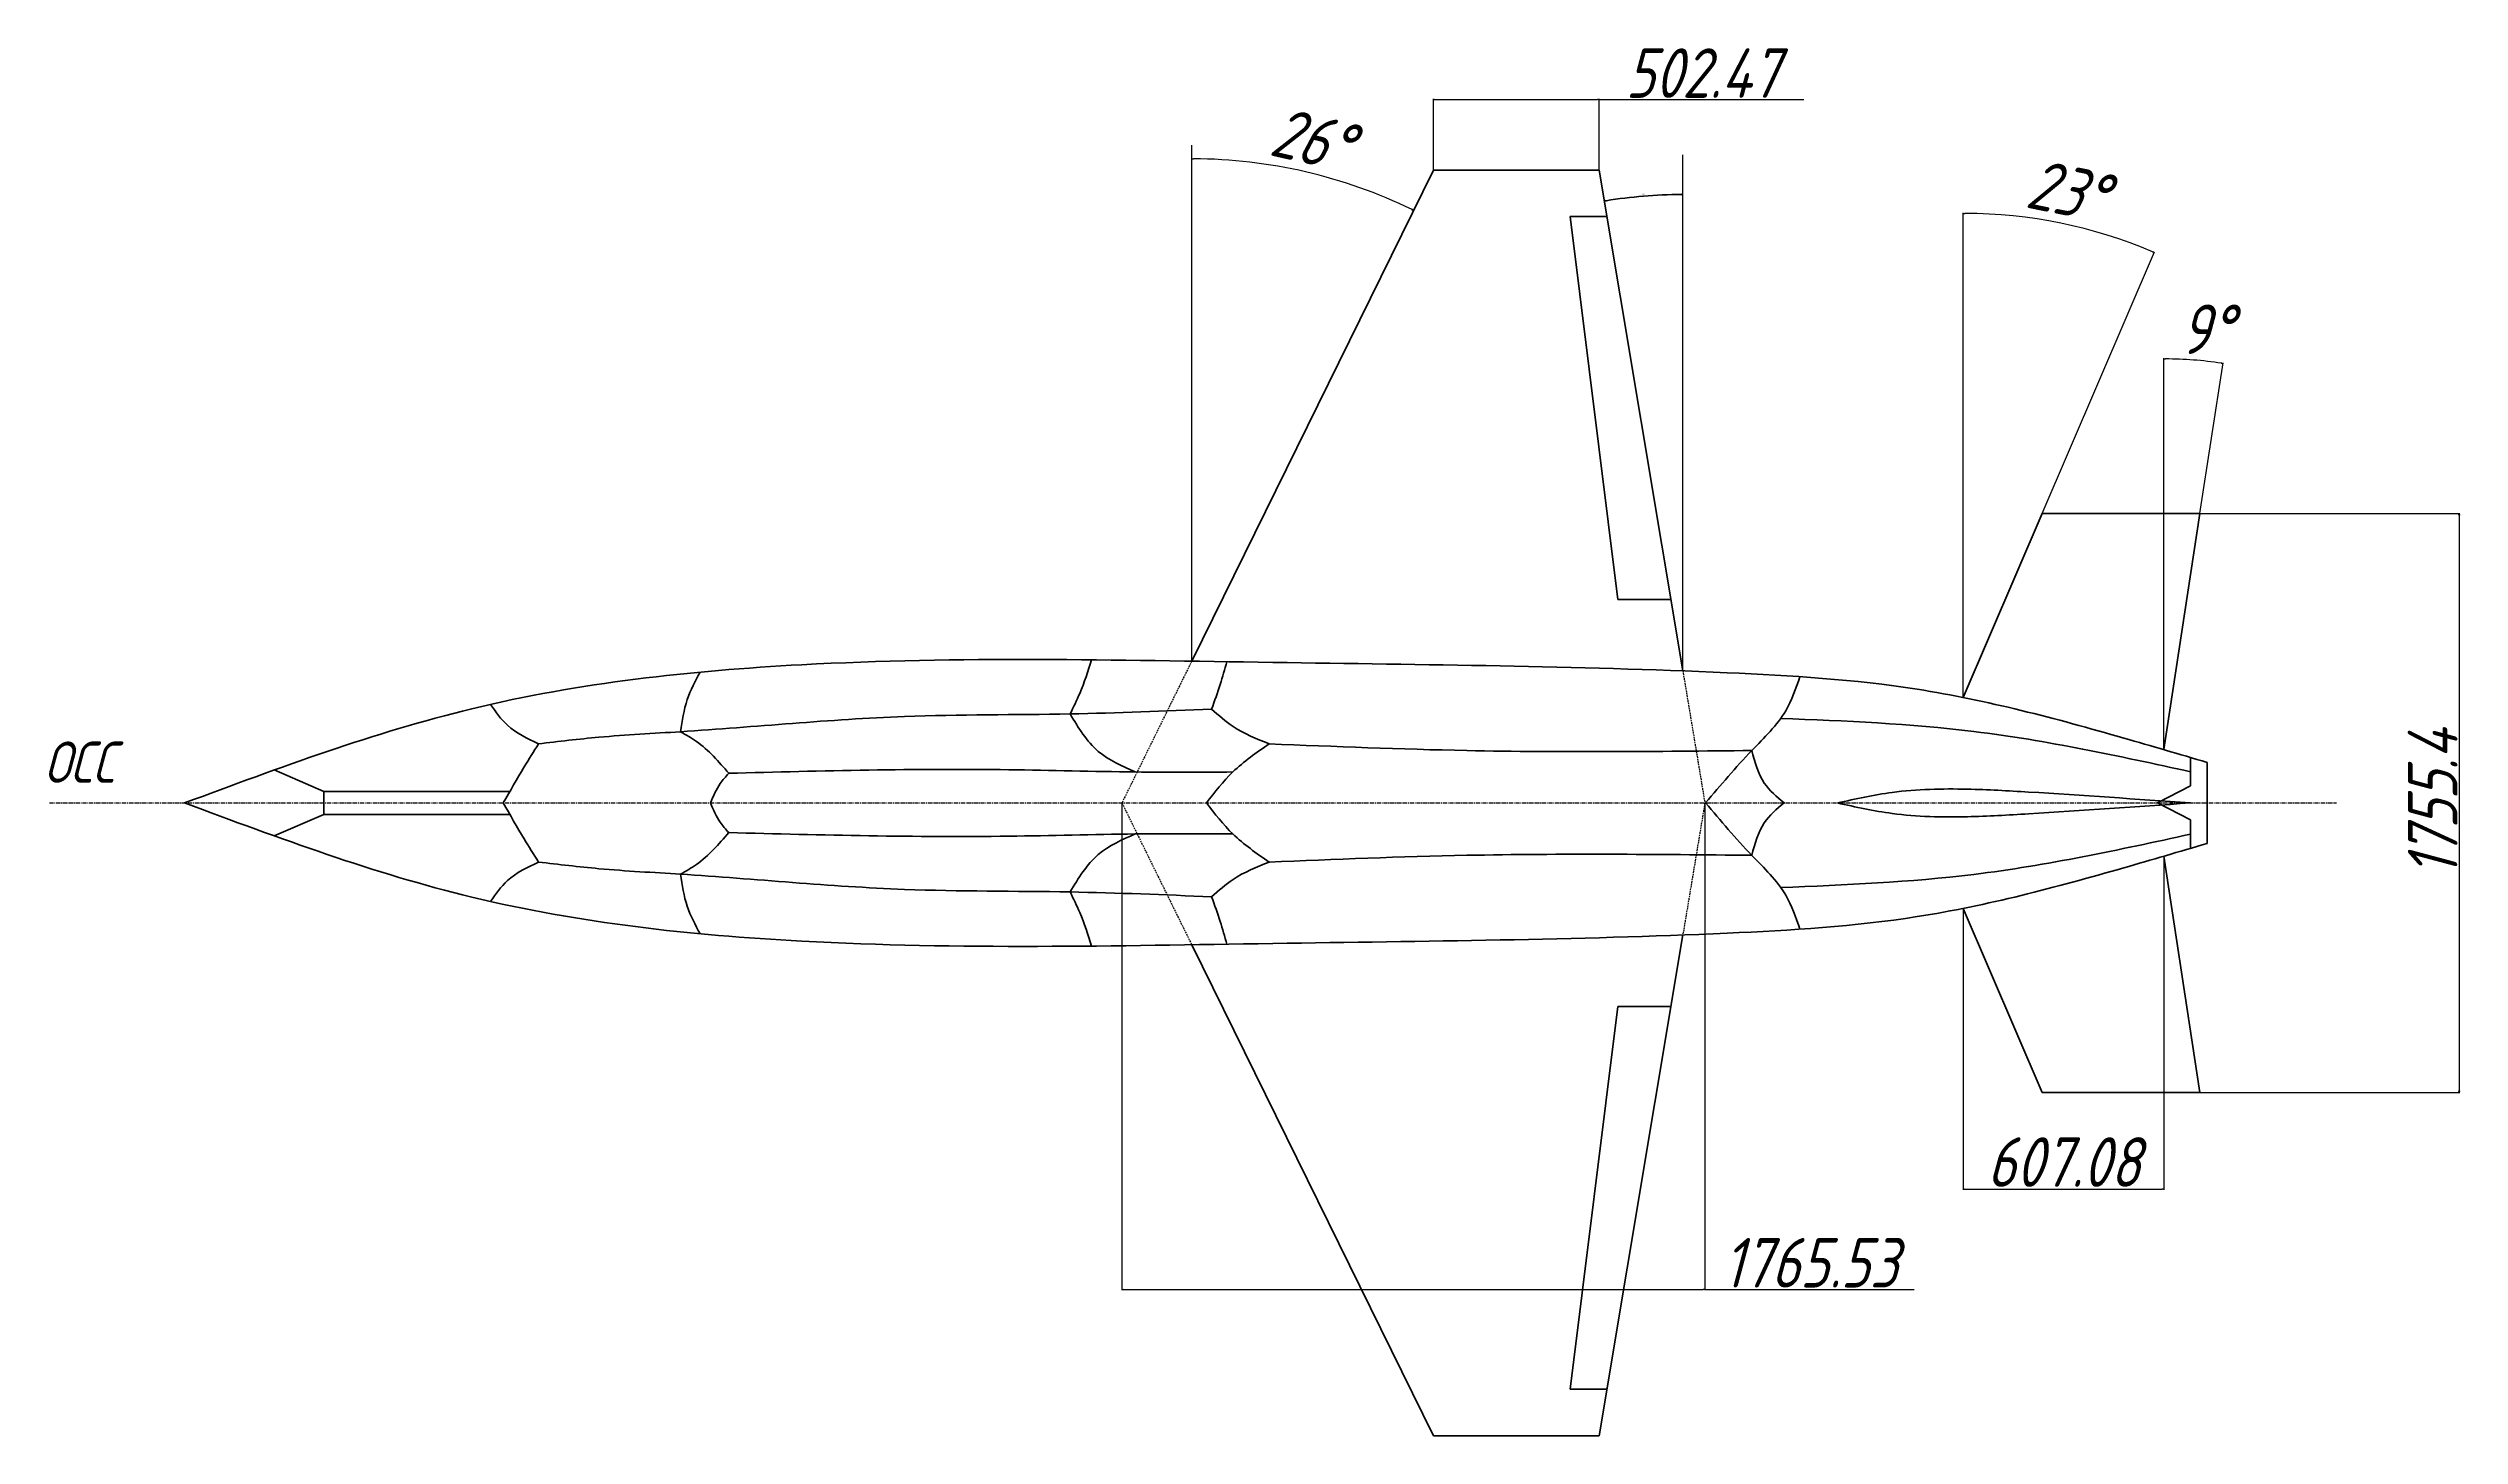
# Model space of a CAD drawing. Header units: millimetres. Extents: x -985956116104 to 1932156, y -552630487266 to 633586.
# Drawn here: x 32173 to 39477, y -22544 to -18338 of the extents above; entities that cross this region are included whole.
import ezdxf

# ---------------------------------------------------------------- set-up
doc = ezdxf.new("R2010")
doc.units = ezdxf.units.MM
doc.linetypes.add('CENTER', pattern=[2, 1.25, -0.25, 0.25, -0.25])
doc.linetypes.add('DASHED', pattern=[0.75, 0.5, -0.25])
for name, color, linetype, lineweight in [('_axes (Оси)', 6, 'CENTER', 30), ('_basic (Основной)', 4, 'Continuous', 60), ('_contour (Тонкий)', 7, 'Continuous', 30), ('_invisible (Невидимый)', 1, 'DASHED', 30), ('_text (Надписи)', 2, 'Continuous', 30)]:
    doc.layers.add(name, color=color, linetype=linetype, lineweight=lineweight)
doc.styles.add('ESKD', font='eskd.shx', dxfattribs={"oblique": 15, "height": 5})
doc.dimstyles.new('ESKD', dxfattribs={"dimtxt": 5, "dimasz": 5, "dimexe": 2, "dimexo": 0, "dimgap": 2, "dimtad": 1, "dimtoh": 1, "dimzin": 12, "dimdsep": 46, "dimtxsty": 'ESKD', "dimblk1": 'OPEN', "dimblk2": 'OPEN', "dimsah": 1, "dimcen": 5, "dimclrd": 256, "dimclre": 256, "dimclrt": 2, "dimadec": 0, "dimazin": 0, "dimtfac": 1, "dimtmove": 0, "dimatfit": 3, "dimldrblk": 'OPEN', "dimfxl": 1, "dimtolj": 1, "dimtzin": 12, "dimlwd": -1, "dimlwe": -1, "dimarcsym": 0})

# ---------------------------------------------------------------- blocks, each defined once
blk = doc.blocks.new('_OPEN')
at = {"color": 0, "linetype": 'ByBlock'}
for p, q in [((-1, 0.2), (0, 0)), ((0, 0), (-1, -0.2)), ((0, 0), (-1, 0))]:
    blk.add_line(p, q, dxfattribs=at)
blk = doc.blocks.new('*D224')
at = {"layer": '_contour (Тонкий)', "transparency": 16777216}
blk.add_arc((35636.2, -20195.7), 1522.4, 64.00361, 89.81182, dxfattribs=at)
at = {"layer": 'Defpoints', "color": 0, "transparency": 16777216}
for p in [(35636.2, -18631.8), (36092.8, -18743.5), (36368, -18707.5), (35636.2, -20195.7), (35636.2, -20195.7)]:
    blk.add_point(p, dxfattribs=at)
at = {"layer": '_contour (Тонкий)', "transparency": 16777216, "xscale": 5, "yscale": 5, "zscale": 5}
for p, rotation in [((35636.2, -18673.4), 179.9059102574016), ((36307.9, -18829.6), 333.909517752011)]:
    blk.add_blockref('_OPEN', p, dxfattribs=dict(at, rotation=rotation))
at = {"layer": '_contour (Тонкий)', "color": 2, "transparency": 16777216, "insert": (36000.3, -18614.7), "char_height": 5, "attachment_point": 5, "rotation": 347.02885, "style": 'ESKD'}
blk.add_mtext('\\A1;{\\H30x;26°}', dxfattribs=at)
blk = doc.blocks.new('*D225')
at = {"layer": '_contour (Тонкий)', "transparency": 16777216}
for p, q in [((37973.1, -19834.9), (37973.1, -18836.6)), ((38212.2, -19747.9), (38551.7, -18955.4))]:
    blk.add_line(p, q, dxfattribs=at)
blk.add_arc((37973.1, -20306), 1467.4, 67.00573, 89.80477, dxfattribs=at)
at = {"layer": 'Defpoints', "color": 0, "transparency": 16777216}
for p in [(38364.2, -18891.7), (38212.2, -19747.9), (37973.1, -19834.9), (37973.1, -20306), (37973.1, -20306)]:
    blk.add_point(p, dxfattribs=at)
at = {"layer": '_contour (Тонкий)', "transparency": 16777216, "xscale": 5, "yscale": 5, "zscale": 5}
for p, rotation in [((37973.1, -18838.6), 179.902385587748), ((38550.9, -18957.2), 336.9081173236705)]:
    blk.add_blockref('_OPEN', p, dxfattribs=dict(at, rotation=rotation))
at = {"layer": '_contour (Тонкий)', "color": 2, "transparency": 16777216, "insert": (38288.3, -18769.8), "char_height": 5, "attachment_point": 5, "rotation": 348.40525, "style": 'ESKD'}
blk.add_mtext('\\A1;{\\H30x;23°}', dxfattribs=at)
blk = doc.blocks.new('*D226')
at = {"layer": '_contour (Тонкий)', "transparency": 16777216}
for p, q in [((38580.2, -19853.1), (38580.2, -19277.8)), ((38689.9, -19747.9), (38759.8, -19291.4))]:
    blk.add_line(p, q, dxfattribs=at)
blk.add_arc((38580.2, -20464.1), 1184.3, 81.53087, 89.75811, dxfattribs=at)
at = {"layer": 'Defpoints', "color": 0, "transparency": 16777216}
for p in [(38640.2, -19281.3), (38689.9, -19747.9), (38580.2, -19853.1), (38580.2, -20464.1), (38580.2, -20464.1)]:
    blk.add_point(p, dxfattribs=at)
at = {"layer": '_contour (Тонкий)', "transparency": 16777216, "xscale": 5, "yscale": 5, "zscale": 5}
for p, rotation in [((38580.2, -19279.8), 179.8790535197825), ((38759.5, -19293.4), 351.4099223785278)]:
    blk.add_blockref('_OPEN', p, dxfattribs=dict(at, rotation=rotation))
at = {"layer": '_contour (Тонкий)', "color": 2, "transparency": 16777216, "insert": (38709.4, -19189.8), "char_height": 5, "attachment_point": 5, "style": 'ESKD'}
blk.add_mtext('\\A1;{\\H30x;9°}', dxfattribs=at)
blk = doc.blocks.new('*D229')
at = {"layer": '_contour (Тонкий)', "transparency": 16777216}
for p, q in [((36368, -18707.5), (36368, -18491.7)), ((36373, -18493.7), (36865.4, -18493.7)), ((36870.4, -18707.5), (36870.4, -18491.7)), ((36870.4, -18493.7), (37489.6, -18493.7))]:
    blk.add_line(p, q, dxfattribs=at)
at = {"layer": 'Defpoints', "color": 0, "transparency": 16777216}
for p in [(36870.4, -18493.7), (36368, -18707.5), (36870.4, -18707.5)]:
    blk.add_point(p, dxfattribs=at)
at = {"layer": '_contour (Тонкий)', "transparency": 16777216, "xscale": 5, "yscale": 5, "zscale": 5, "rotation": 180}
blk.add_blockref('_OPEN', (36368, -18493.7), dxfattribs=at)
at = {"layer": '_contour (Тонкий)', "transparency": 16777216, "xscale": 5, "yscale": 5, "zscale": 5}
blk.add_blockref('_OPEN', (36870.4, -18493.7), dxfattribs=at)
at = {"layer": '_contour (Тонкий)', "color": 2, "transparency": 16777216, "insert": (37182.5, -18413.5), "char_height": 5, "attachment_point": 5, "style": 'ESKD'}
blk.add_mtext('\\A1;{\\H30x;502.47}', dxfattribs=at)
blk = doc.blocks.new('*D230')
at = {"layer": '_contour (Тонкий)', "transparency": 16777216}
for p, q in [((38689.9, -19747.9), (39476.7, -19747.9)), ((39474.7, -19752.9), (39474.7, -21498.3)), ((38689.9, -21503.3), (39476.7, -21503.3))]:
    blk.add_line(p, q, dxfattribs=at)
at = {"layer": 'Defpoints', "color": 0, "transparency": 16777216}
for p in [(38689.9, -19747.9), (38689.9, -21503.3), (39474.7, -21503.3)]:
    blk.add_point(p, dxfattribs=at)
at = {"layer": '_contour (Тонкий)', "transparency": 16777216, "xscale": 5, "yscale": 5, "zscale": 5}
for p, rotation in [((39474.7, -19747.9), 90), ((39474.7, -21503.3), 270)]:
    blk.add_blockref('_OPEN', p, dxfattribs=dict(at, rotation=rotation))
at = {"layer": '_contour (Тонкий)', "color": 2, "transparency": 16777216, "insert": (39394.6, -20625.6), "char_height": 5, "attachment_point": 5, "rotation": 90, "style": 'ESKD'}
blk.add_mtext('\\A1;{\\H30x;1755.4}', dxfattribs=at)
blk = doc.blocks.new('*D231')
at = {"layer": '_contour (Тонкий)', "transparency": 16777216}
for p, q in [((38580.2, -20787.1), (38580.2, -21798.5)), ((37973.1, -20945.2), (37973.1, -21798.5)), ((37978.1, -21796.5), (38575.2, -21796.5))]:
    blk.add_line(p, q, dxfattribs=at)
at = {"layer": 'Defpoints', "color": 0, "transparency": 16777216}
for p in [(38580.2, -20787.1), (37973.1, -20945.2), (38580.2, -21796.5)]:
    blk.add_point(p, dxfattribs=at)
at = {"layer": '_contour (Тонкий)', "transparency": 16777216, "xscale": 5, "yscale": 5, "zscale": 5, "rotation": 180}
blk.add_blockref('_OPEN', (37973.1, -21796.5), dxfattribs=at)
at = {"layer": '_contour (Тонкий)', "transparency": 16777216, "xscale": 5, "yscale": 5, "zscale": 5}
blk.add_blockref('_OPEN', (38580.2, -21796.5), dxfattribs=at)
at = {"layer": '_contour (Тонкий)', "color": 2, "transparency": 16777216, "insert": (38276.6, -21714), "char_height": 5, "attachment_point": 5, "style": 'ESKD'}
blk.add_mtext('\\A1;{\\H30x;607.08}', dxfattribs=at)
blk = doc.blocks.new('*D232')
at = {"layer": '_contour (Тонкий)', "transparency": 16777216}
for p, q in [((35424.8, -20625.6), (35424.8, -22102.2)), ((37190.3, -20625.6), (37190.3, -22102.2)), ((35429.8, -22100.2), (37185.3, -22100.2)), ((37190.3, -22100.2), (37824.5, -22100.2))]:
    blk.add_line(p, q, dxfattribs=at)
at = {"layer": 'Defpoints', "color": 0, "transparency": 16777216}
for p in [(35424.8, -20625.6), (37190.3, -20625.6), (37190.3, -22100.2)]:
    blk.add_point(p, dxfattribs=at)
at = {"layer": '_contour (Тонкий)', "transparency": 16777216, "xscale": 5, "yscale": 5, "zscale": 5, "rotation": 180}
blk.add_blockref('_OPEN', (35424.8, -22100.2), dxfattribs=at)
at = {"layer": '_contour (Тонкий)', "transparency": 16777216, "xscale": 5, "yscale": 5, "zscale": 5}
blk.add_blockref('_OPEN', (37190.3, -22100.2), dxfattribs=at)
at = {"layer": '_contour (Тонкий)', "color": 2, "transparency": 16777216, "insert": (37509.9, -22019.3), "char_height": 5, "attachment_point": 5, "style": 'ESKD'}
blk.add_mtext('\\A1;{\\H30x;1765.53}', dxfattribs=at)
blk = doc.blocks.new('*D233')
at = {"layer": '_basic (Основной)', "transparency": 16777216}
blk.add_arc((37123.6, -20225.4), 1443.9, 90.1984, 99.26916, dxfattribs=at)
at = {"layer": 'Defpoints', "color": 0, "transparency": 16777216}
for p in [(37123.6, -18661.4), (36870.4, -18707.5), (37044.1, -18783.6), (37123.6, -20225.4), (37123.6, -20225.4)]:
    blk.add_point(p, dxfattribs=at)
at = {"layer": '_basic (Основной)', "transparency": 16777216, "xscale": 5, "yscale": 5, "zscale": 5}
for p, rotation in [((36886.1, -18801.1), 189.3683633829187), ((37123.6, -18781.4), 0.09920008811135)]:
    blk.add_blockref('_OPEN', p, dxfattribs=dict(at, rotation=rotation))
at = {"layer": '_basic (Основной)', "color": 2, "transparency": 16777216, "insert": (37004, -18781.2), "char_height": 5, "attachment_point": 5, "rotation": 4.73378, "style": 'ESKD'}
blk.add_mtext('\\A1;9°', dxfattribs=at)

msp = doc.modelspace()

# ---------------------------------------------------------------- linework, layer by layer
at = {"layer": '_axes (Оси)', "ltscale": 10, "transparency": 33554687}
msp.add_line((32176.588, -20625.594), (39103.795, -20625.594), dxfattribs=at)
at = {"layer": '_basic (Основной)', "transparency": 33554687}
for p, q in [((36367.977, -18707.464), (35636.156, -20195.732)), ((36367.977, -18707.464), (36870.447, -18707.464)), ((36870.447, -18707.464), (37123.571, -20225.356)), ((36893.967, -18848.509), (36782.377, -18848.509)), ((36926.684, -20008.699), (36782.377, -18848.509)), ((38212.174, -19747.893), (37973.074, -20306.036)), ((38212.174, -19747.893), (38689.893, -19747.893)), ((38689.893, -19747.893), (38580.159, -20464.086)), ((37087.441, -20008.699), (36926.684, -20008.699)), ((38661.655, -20488.047), (38661.655, -20574.029)), ((38711.818, -20502.847), (38711.818, -20625.594)), ((33007.406, -20590.594), (32857.592, -20525.689)), ((33007.406, -20625.594), (33007.406, -20590.594)), ((33007.406, -20590.594), (33571.1, -20590.594)), ((38661.655, -20574.029), (38560.933, -20625.594)), ((33007.406, -20660.594), (32857.592, -20725.5)), ((33007.406, -20625.594), (33007.406, -20660.594)), ((33007.406, -20660.594), (33571.1, -20660.594)), ((38661.655, -20677.16), (38560.933, -20625.594)), ((38711.818, -20748.342), (38711.818, -20625.594)), ((38661.655, -20763.142), (38661.655, -20677.16)), ((38689.893, -21503.296), (38580.159, -20787.103)), ((38212.174, -21503.296), (37973.074, -20945.153)), ((36870.447, -22543.725), (37123.571, -21025.833)), ((36367.977, -22543.725), (35636.156, -21055.457)), ((36926.684, -21242.49), (36782.377, -22402.68)), ((37087.441, -21242.49), (36926.684, -21242.49)), ((38212.174, -21503.296), (38689.893, -21503.296)), ((36893.967, -22402.68), (36782.377, -22402.68)), ((36367.977, -22543.725), (36870.447, -22543.725))]:
    msp.add_line(p, q, dxfattribs=at)
for points in [[(32586.119, -20625.594), (33455.665, -20340.214), (34455.066, -20206.758), (35882.234, -20199.666), (37258.318, -20230.936), (37833.57, -20281.006), (38458.888, -20428.884), (38711.818, -20502.847)], [(34147.37, -20229.089), (34108.277, -20312.246), (34088.153, -20409.696)], [(35332.98, -20191.806), (35297.039, -20293.548), (35267.852, -20355.768)], [(35742.818, -20197.44), (35722.472, -20266.436), (35696.476, -20341.129)], [(37478.386, -20242.964), (37435.158, -20346.303), (37332.883, -20466.474), (37192.494, -20625.594)], [(33511.997, -20327.004), (33564.098, -20390.111), (33657.921, -20446.589)], [(33657.921, -20446.589), (33841.03, -20426.375), (34088.153, -20409.696), (34766.635, -20363.611), (35267.852, -20355.768), (35696.476, -20341.129)], [(35267.852, -20355.768), (35353.242, -20469.249), (35465.41, -20531.726)], [(35696.476, -20341.129), (35761.563, -20393.904), (35870.565, -20446.482)], [(37420.204, -20369.221), (38005.217, -20408.996), (38661.655, -20531.038)], [(33657.921, -20446.589), (33614.571, -20516.483), (33551.098, -20625.594)], [(34088.153, -20409.696), (34136.25, -20439.26), (34234.061, -20535.75)], [(35870.565, -20446.482), (35760.878, -20531.695), (35680.927, -20625.594)], [(35870.565, -20446.482), (36469.169, -20466.816), (37332.883, -20466.816)], [(34234.061, -20535.75), (35082.289, -20524.754), (35465.41, -20531.726), (35760.878, -20531.726)], [(37332.552, -20466.819), (37370.45, -20565.539), (37430.104, -20625.594)], [(34234.061, -20535.75), (34208.161, -20567.009), (34178.681, -20625.594)], [(37592.032, -20625.594), (37757.849, -20593.706), (37985.33, -20583.845), (38170.697, -20592.516), (38660.735, -20625.594)], [(32586.119, -20625.594), (33455.665, -20910.975), (34455.066, -21044.431), (35882.234, -21051.523), (37258.318, -21020.253), (37833.57, -20970.183), (38458.888, -20822.305), (38711.818, -20748.342)], [(33657.921, -20804.6), (33614.571, -20734.706), (33551.098, -20625.594)], [(34234.061, -20715.439), (34208.161, -20684.18), (34178.681, -20625.594)], [(35870.565, -20804.707), (35760.878, -20719.494), (35680.927, -20625.594)], [(37478.386, -21008.225), (37435.158, -20904.886), (37332.883, -20784.715), (37192.494, -20625.594)], [(37332.552, -20784.37), (37370.45, -20685.65), (37430.104, -20625.594)], [(37592.032, -20625.594), (37757.849, -20657.483), (37985.33, -20667.344), (38170.697, -20658.673), (38660.735, -20625.594)], [(34088.153, -20841.493), (34136.25, -20811.929), (34234.061, -20715.439)], [(34234.061, -20715.439), (35082.289, -20726.435), (35465.41, -20719.463), (35760.878, -20719.463)], [(35267.852, -20895.421), (35353.242, -20781.94), (35465.41, -20719.463)], [(37420.204, -20881.968), (38005.217, -20842.193), (38661.655, -20720.151)], [(33511.997, -20924.185), (33564.098, -20861.078), (33657.921, -20804.6)], [(33657.921, -20804.6), (33841.03, -20824.814), (34088.153, -20841.493), (34766.635, -20887.578), (35267.852, -20895.421), (35696.476, -20910.06)], [(35696.476, -20910.06), (35761.563, -20857.285), (35870.565, -20804.707)], [(35870.565, -20804.707), (36469.169, -20784.373), (37332.883, -20784.373)], [(34147.37, -21022.1), (34108.277, -20938.943), (34088.153, -20841.493)], [(35332.98, -21059.383), (35297.039, -20957.641), (35267.852, -20895.421)], [(35742.818, -21053.749), (35722.472, -20984.752), (35696.476, -20910.06)]]:
    msp.add_spline(points, degree=3, dxfattribs=at)
at = {"layer": '_contour (Тонкий)', "transparency": 33554687}
for p, q in [((35636.156, -20195.732), (35636.156, -18631.815)), ((37123.571, -20225.356), (37123.571, -18661.439)), ((37973.074, -20306.036), (37973.074, -19834.945)), ((38580.159, -20464.086), (38580.159, -19853.113))]:
    msp.add_line(p, q, dxfattribs=at)
at = {"layer": '_invisible (Невидимый)', "ltscale": 10, "transparency": 33554687}
for p, q in [((35636.156, -20195.732), (35424.781, -20625.594)), ((37123.571, -20225.356), (37190.315, -20625.594)), ((35424.781, -20625.594), (35636.156, -21055.457)), ((37190.315, -20625.594), (37123.571, -21025.833))]:
    msp.add_line(p, q, dxfattribs=at)

# ---------------------------------------------------------------- texts
at = {"layer": '_text (Надписи)', "transparency": 33554687, "insert": (32160.328, -20439.528), "char_height": 125, "attachment_point": 1, "style": 'ESKD'}
msp.add_mtext_dynamic_manual_height_columns('ОСС', width=15.93486, gutter_width=25, heights=[0], dxfattribs=at)

# ---------------------------------------------------------------- dimensions: what is measured, and where the dimension line sits
at = {"layer": '_basic (Основной)', "color": 1, "transparency": 33554687}
dim = msp.add_angular_dim_2l(base=(37044.079, -18783.6), line1=((36870.447, -18707.464), (37123.571, -20225.356)), line2=((37123.571, -20225.356), (37123.571, -18661.439)), dimstyle='ESKD', dxfattribs=at)
dim.commit()
dim.dimension.update_dxf_attribs({"geometry": '*D233', "text_midpoint": (37003.982, -18781.187)})
at = {"layer": '_contour (Тонкий)', "transparency": 33554687}
for base, p1, p2, picture, middle in [((36870.447, -18493.653), (36367.977, -18707.464), (36870.447, -18707.464), '*D229', (37182.543, -18413.546)), ((38580.1589, -21796.4501), (37973.0744, -20945.1527), (38580.1589, -20787.1031), '*D231', (38276.6166, -21714.0135))]:
    dim = msp.add_linear_dim(base=base, p1=p1, p2=p2, text='{\\H30x;<>}', dimstyle='ESKD', dxfattribs=at)
    dim.commit()
    dim.dimension.update_dxf_attribs({"geometry": picture, "text_midpoint": middle})
for base, line1, line2, picture, middle in [((36092.836, -18743.473), ((36367.977, -18707.464), (35636.156, -20195.732)), ((35636.156, -20195.732), (35636.156, -18631.815)), '*D224', (35977.868, -18712.207)), ((38364.225, -18891.728), ((38212.174, -19747.893), (37973.074, -20306.036)), ((37973.074, -20306.036), (37973.074, -19834.945)), '*D225', (38268.005, -18868.579)), ((38640.153, -19281.285), ((38689.893, -19747.893), (38580.159, -20464.086)), ((38580.159, -20464.086), (38580.159, -19853.113)), '*D226', (38709.353, -19286.832))]:
    dim = msp.add_angular_dim_2l(base=base, line1=line1, line2=line2, text='{\\H30x;<>}', dimstyle='ESKD', dxfattribs=at)
    dim.commit()
    dim.dimension.update_dxf_attribs({"geometry": picture, "text_midpoint": middle, "dimtype": 162})
dim = msp.add_linear_dim(base=(39474.688, -21503.296), p1=(38689.893, -19747.893), p2=(38689.893, -21503.296), angle=90, text='{\\H30x;<>}', dimstyle='ESKD', dxfattribs=at)
dim.commit()
dim.dimension.update_dxf_attribs({"geometry": '*D230', "text_midpoint": (39394.581, -20625.594)})
dim = msp.add_linear_dim(base=(37190.315, -22100.211), p1=(35424.781, -20625.594), p2=(37190.315, -20625.594), text='{\\H30x;<>}', dimstyle='ESKD', dxfattribs=at)
dim.commit()
dim.dimension.update_dxf_attribs({"geometry": '*D232', "text_midpoint": (37509.912, -22100.211), "dimtype": 160})

doc.saveas('drawing.dxf')
